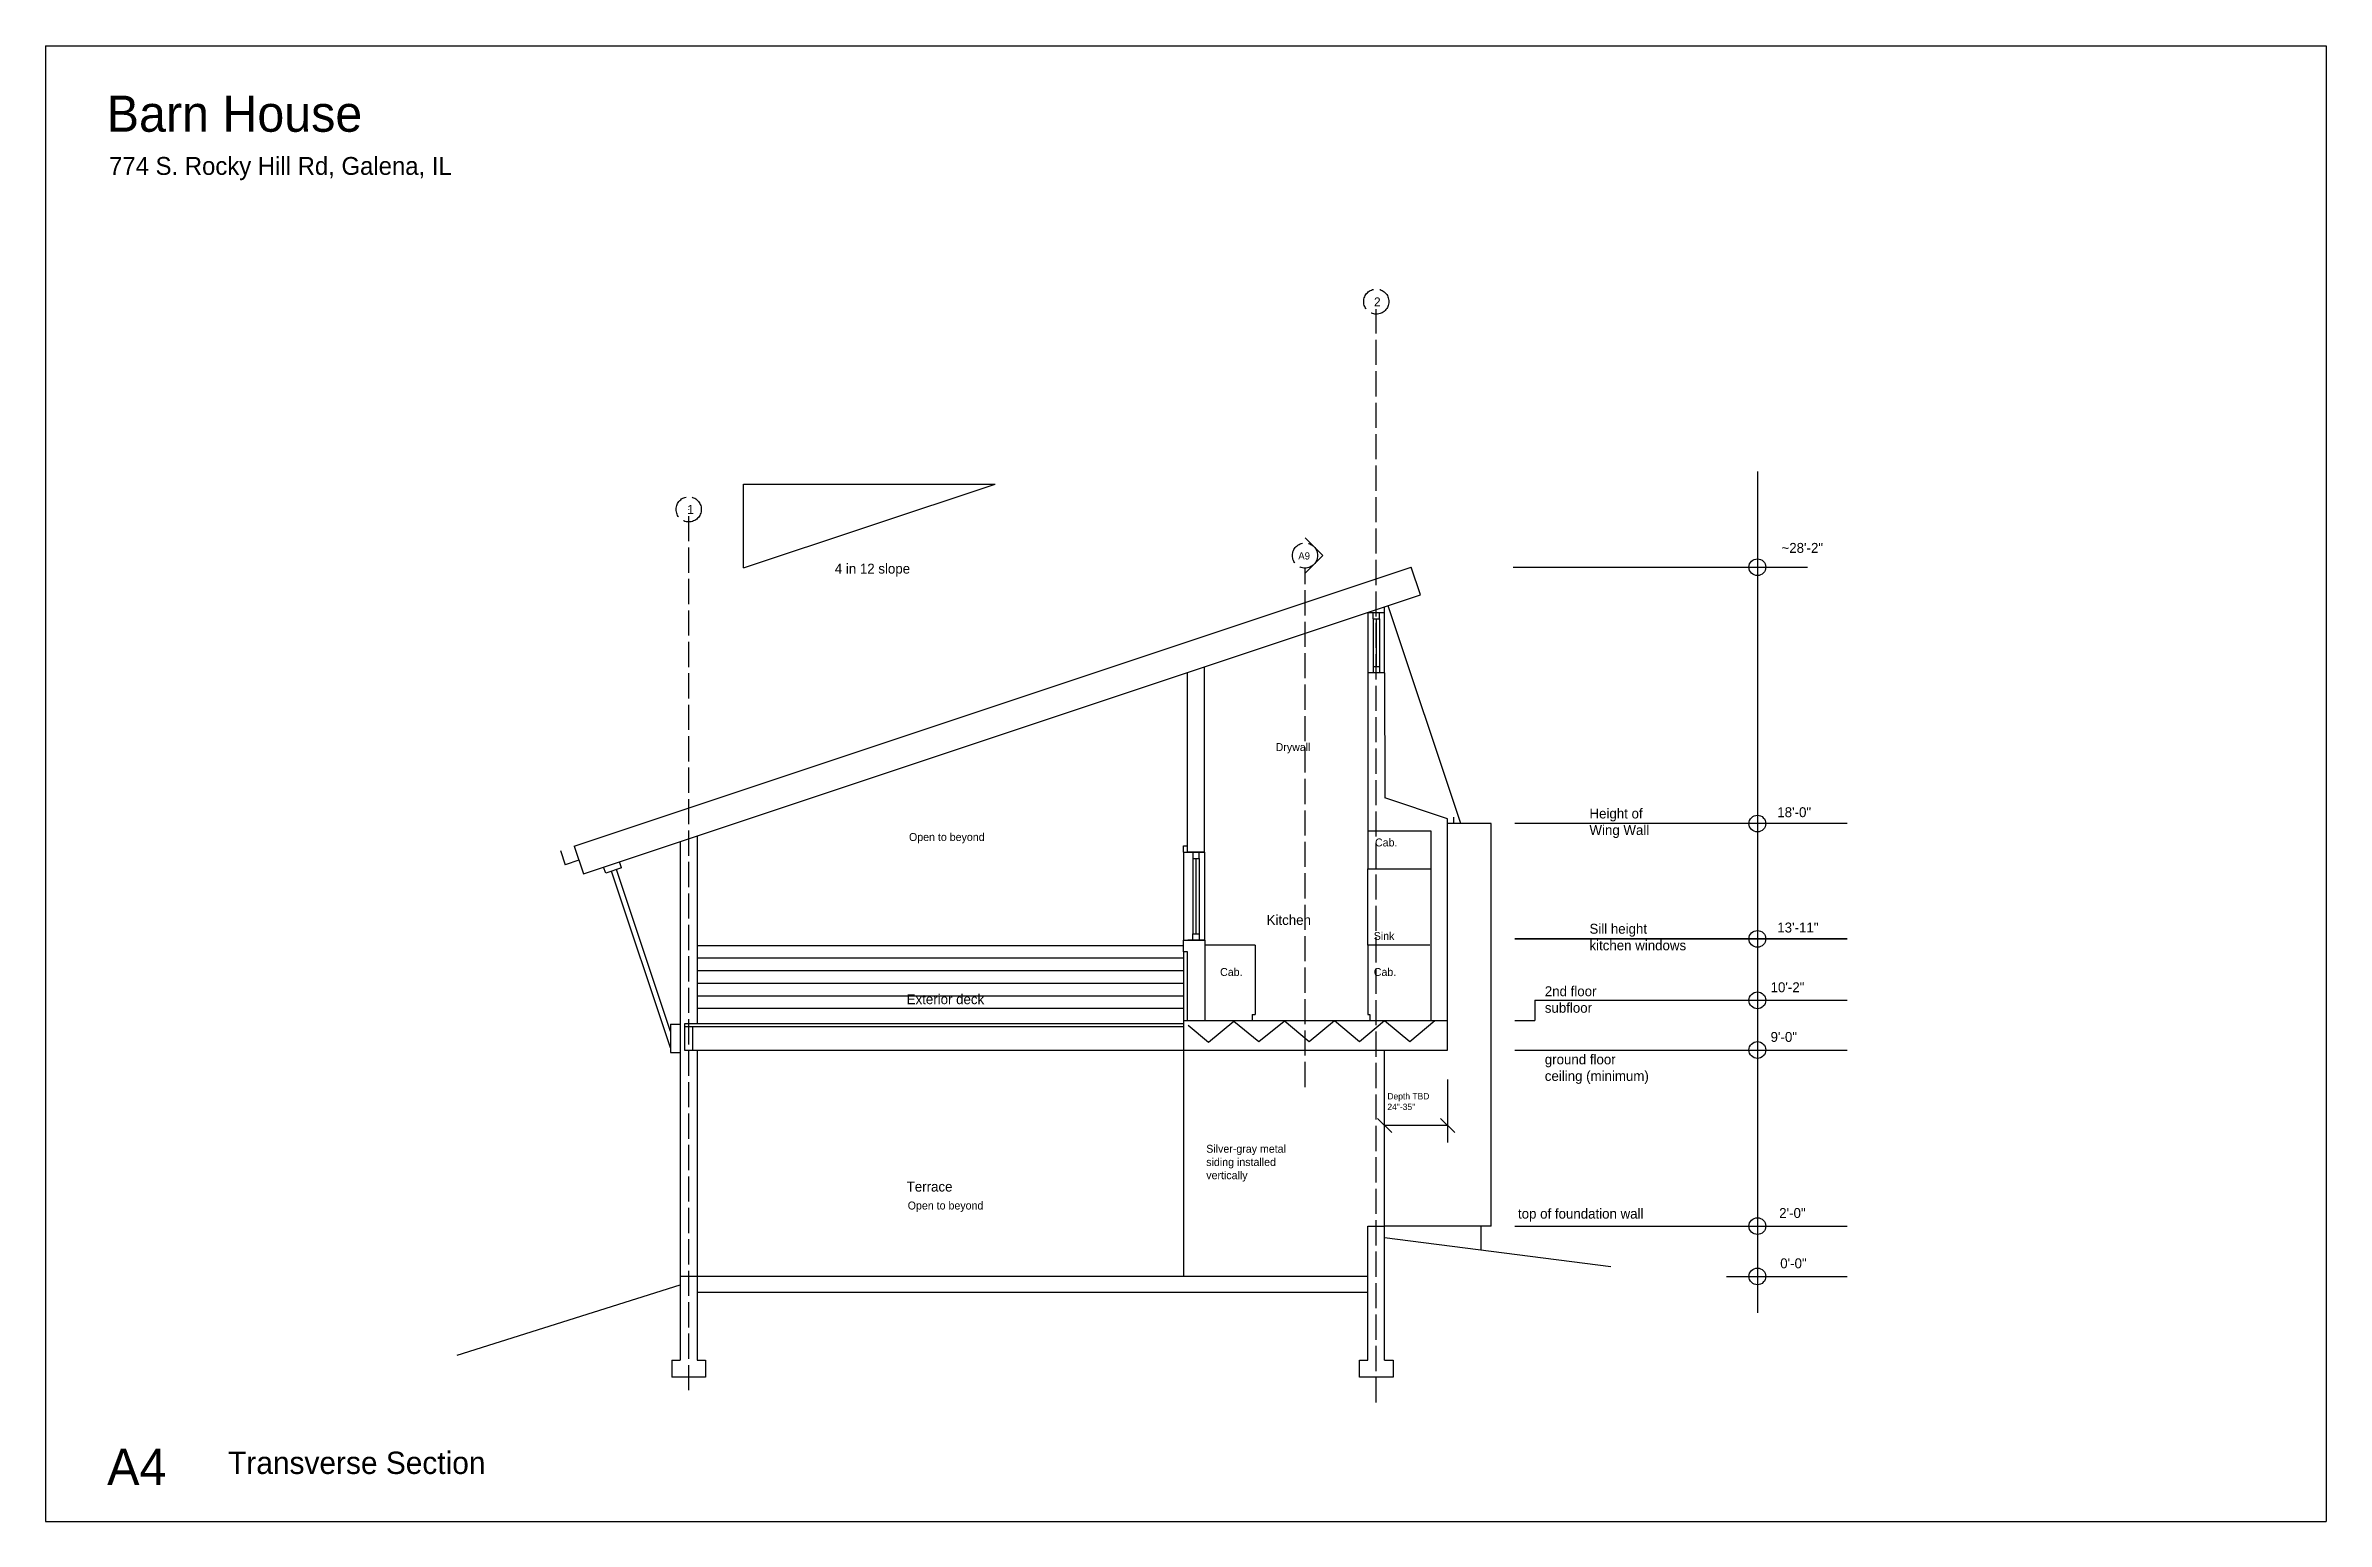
# Model space of a CAD drawing. Header units: inches. Extents: x 967 to 5652, y 0 to 2983.
# Drawn here: x 2166 to 3254, y 2279 to 2983 of the extents above; entities that cross this region are included whole.
import ezdxf

# ---------------------------------------------------------------- set-up
doc = ezdxf.new("R2010")
doc.units = ezdxf.units.IN
doc.header["$MEASUREMENT"] = 0
doc.linetypes.add('ACAD_ISO02W100', pattern=[15, 12, -3])
for name, color, linetype in [('const', 7, 'Continuous'), ('e1', 7, 'Continuous'), ('e2', 251, 'Continuous'), ('grid', 252, 'ACAD_ISO02W100'), ('millwork', 253, 'Continuous'), ('walls', 7, 'Continuous')]:
    doc.layers.add(name, color=color, linetype=linetype)

msp = doc.modelspace()

# ---------------------------------------------------------------- texts
at = {"layer": 'const', "attachment_point": 1}
for s, insert, char_height, width in [('Barn House', (2195.2, 2958.8), 17.26, 6582.049), ('774 S. Rocky Hill Rd, Galena, IL', (2196.3, 2929.5), 8.525, 3250.395), ('2', (2799.7, 2862.5), 4.26, 1625.197), ('1', (2472.1, 2763.5), 4.26, 1625.197), ('~28\'-2"', (2994.1, 2745.4), 4.74, 1805.775), ('4 in 12 slope', (2542.5, 2735.5), 4.736, 1805.775), ('A9', (2763.6, 2740.9), 3.41, 1300.158), ('Drywall', (2752.8, 2649.9), 3.79, 1444.62), ('Height of \\PWing Wall', (2902.5, 2618.7), 4.74, 1805.775), ('18\'-0"', (2992.1, 2619.3), 4.74, 1805.775), ('Open to beyond', (2577.9, 2607), 3.789, 1444.62), ('Cab.', (2800.2, 2604.4), 3.79, 1444.62), ('Kitchen', (2748.5, 2567.9), 4.74, 1805.775), ('Sink', (2799.6, 2559.8), 3.79, 1444.62), ('Sill height^Jkitchen windows', (2902.5, 2563.7), 4.736, 1805.775), ('13\'-11"', (2992.1, 2564.3), 4.74, 1805.775), ('Cab.', (2726.3, 2542.6), 3.79, 1444.62), ('Cab.', (2799.6, 2542.6), 3.79, 1444.62), ('10\'-2"', (2988.9, 2535.8), 4.74, 1805.775), ('Exterior deck', (2576.8, 2530.1), 4.736, 1805.775), ('2nd floor^Jsubfloor', (2881.2, 2533.9), 4.736, 1805.775), ('9\'-0"', (2988.9, 2512.1), 4.74, 1805.775), ('ground floor^Jceiling (minimum)', (2881.2, 2501.4), 4.736, 1805.775), ('\\PDepth TBD^J24"-35"', (2806.1, 2488), 3.031, 1155.696), ('\\PSilver-gray metal^Jsiding installed^Jvertically', (2719.7, 2464.6), 3.789, 1444.62), ('Terrace', (2576.8, 2440.7), 4.74, 1805.775), ('Open to beyond', (2577.3, 2431.2), 3.789, 1444.62), ('top of foundation wall', (2868.4, 2427.8), 4.736, 1805.775), ('2\'-0"', (2993, 2428.1), 4.74, 1805.775), ('0\'-0"', (2993.5, 2404.1), 4.74, 1805.775), ('A4', (2195.4, 2313.3), 17.26, 6582.049), ('Transverse Section', (2253.1, 2311.9), 10.656, 4062.993)]:
    msp.add_mtext(s, dxfattribs=dict(at, insert=insert, char_height=char_height, width=width))

# ---------------------------------------------------------------- linework, layer by layer
for p, q in [((2166, 2982.6), (3254, 2982.6)), ((2166, 2982.6), (2166, 2278.6)), ((3254, 2982.6), (3254, 2278.6)), ((2166, 2783.6), (2166, 2278.6)), ((2796.8, 2419.5), (2804.8, 2419.5)), ((2166, 2278.6), (2836.2, 2278.6)), ((2166, 2278.6), (3254, 2278.6))]:
    msp.add_line(p, q)
at = {"layer": 'e1'}
for p, q in [((2800.8, 2709.2), (2800.8, 2686.5)), ((2804.8, 2683.5), (2796.7, 2683.5)), ((2796.7, 2683.5), (2796.7, 2590)), ((2804.8, 2683.5), (2804.9, 2623.8)), ((2804.8, 2683.5), (2804.8, 2683.5)), ((2834.8, 2503.5), (2834.8, 2613.8)), ((2837.8, 2611.5), (2834.8, 2611.5)), ((2837.8, 2611.5), (2837.8, 2614.5)), ((2418.2, 2600.8), (2422.6, 2587.5)), ((2708.8, 2600.9), (2710.7, 2600.9)), ((2796.8, 2608), (2826.9, 2608)), ((2826.9, 2608), (2826.9, 2517.5)), ((2411.6, 2598.6), (2413.8, 2591.9)), ((2708.9, 2597.9), (2718.8, 2597.9)), ((2718.8, 2597.9), (2710.8, 2597.9)), ((2713.3, 2597.9), (2713.3, 2594.9)), ((2713.3, 2594.9), (2716.3, 2594.9)), ((2714.8, 2594.9), (2714.8, 2558.9)), ((2716.3, 2594.9), (2716.3, 2597.9)), ((2796.7, 2590), (2826.8, 2590)), ((2713.3, 2555.9), (2713.3, 2558.9)), ((2713.3, 2558.9), (2716.3, 2558.9)), ((2716.3, 2558.9), (2716.3, 2555.9)), ((2708.8, 2555.9), (2719.1, 2555.9)), ((2710.8, 2550.4), (2708.8, 2550.4)), ((2718.8, 2555.9), (2710.9, 2555.9)), ((2743.1, 2553.5), (2719.1, 2553.5)), ((2743.1, 2553.5), (2743.1, 2520.5)), ((2826.3, 2553.5), (2796.7, 2553.5)), ((2796.7, 2553.5), (2796.7, 2520.5)), ((2708.8, 2516), (2470.8, 2516)), ((2470.8, 2516), (2470.8, 2503.5)), ((2708.8, 2514.5), (2470.8, 2514.5)), ((2474.8, 2503.5), (2474.8, 2514.5)), ((2708.8, 2517.5), (2708.8, 2503.5)), ((2741.6, 2520.5), (2743.1, 2520.5)), ((2741.6, 2520.5), (2741.6, 2517.5)), ((2796.7, 2520.5), (2797.8, 2520.5)), ((2797.8, 2520.5), (2797.8, 2517.5))]:
    msp.add_line(p, q, dxfattribs=at)
at = {"layer": 'e2'}
for p, q in [((2982.6, 2779.5), (2982.6, 2378.1)), ((2866.1, 2733.8), (3006.5, 2733.8)), ((2796.7, 2712.2), (2796.7, 2683.5)), ((2799.3, 2709.2), (2799.3, 2686.5)), ((2802.3, 2709.2), (2802.3, 2686.5)), ((2804.8, 2683.5), (2804.8, 2712.2)), ((2841.1, 2611.5), (2806.4, 2715.4)), ((2855.6, 2611.5), (2834.8, 2611.5)), ((2855.6, 2419.5), (2855.6, 2611.5)), ((3025.4, 2611.5), (2866.9, 2611.5)), ((2433.2, 2587.8), (2432.2, 2590.7)), ((2440.8, 2590.4), (2433.2, 2587.8)), ((2464.1, 2512.4), (2438.4, 2589.6)), ((2440.8, 2590.4), (2439.8, 2593.2)), ((2708.8, 2597.9), (2708.8, 2555.9)), ((2713.3, 2594.9), (2713.3, 2558.9)), ((2716.3, 2594.9), (2716.3, 2558.9)), ((2718.8, 2597.9), (2718.8, 2555.9)), ((2796.7, 2553.5), (2796.7, 2590)), ((2464.1, 2504.5), (2436, 2588.8)), ((2476.8, 2553.4), (2708.8, 2553.4)), ((2476.8, 2547.4), (2708.8, 2547.4)), ((2708.8, 2550.4), (2708.8, 2517.5)), ((2866.9, 2556.5), (3025.4, 2556.5)), ((3025.4, 2556.5), (2866.9, 2556.5)), ((2476.8, 2541.4), (2708.8, 2541.4)), ((2476.8, 2535.4), (2708.8, 2535.4)), ((2476.8, 2529.4), (2708.8, 2529.4)), ((2876.5, 2527.2), (3025.4, 2527.2)), ((2876.5, 2527.2), (2876.5, 2517.5)), ((2476.8, 2523.4), (2708.8, 2523.4)), ((2711, 2515.4), (2720.8, 2507.2)), ((2720.8, 2507.2), (2732.8, 2517.2)), ((2732.8, 2517.2), (2744.8, 2507.5)), ((2744.8, 2507.5), (2756.8, 2517.2)), ((2756.8, 2517.5), (2768.8, 2507.5)), ((2768.8, 2507.5), (2780.8, 2517.5)), ((2780.8, 2517.5), (2792.8, 2507.5)), ((2792.8, 2507.5), (2804.8, 2517.5)), ((2804.8, 2517.5), (2816.8, 2507.5)), ((2816.8, 2507.5), (2828.8, 2517.5)), ((2866.9, 2517.5), (2876.5, 2517.5)), ((2474.8, 2503.5), (2708.8, 2503.5)), ((2708.8, 2503.5), (2708.8, 2395.5)), ((2804.8, 2419.5), (2804.8, 2503.5)), ((2866.9, 2503.5), (2876.5, 2503.5)), ((2876.5, 2503.5), (3025.4, 2503.5)), ((2834.8, 2489.5), (2834.8, 2459.4)), ((2801.4, 2470.9), (2808.2, 2464.2)), ((2831.4, 2470.9), (2838.2, 2464.2)), ((2804.8, 2467.6), (2834.8, 2467.6)), ((2855.6, 2419.5), (2804.8, 2419.5)), ((2850.6, 2419.5), (2850.6, 2408.2)), ((2866.9, 2419.5), (3025.4, 2419.5)), ((2967.9, 2395.5), (3025.4, 2395.5))]:
    msp.add_line(p, q, dxfattribs=at)
for centre in [(2982.6, 2733.8), (2982.6, 2611.5), (2982.6, 2556.5), (2982.6, 2527.2), (2982.6, 2503.5), (2982.6, 2419.5), (2982.6, 2395.5)]:
    msp.add_circle(centre, 4, dxfattribs=at)
at = {"layer": 'grid'}
for p, q in [((2800.8, 2335.3), (2800.8, 2856.9)), ((2472.8, 2341.2), (2472.8, 2761.3)), ((2766.8, 2485.8), (2766.8, 2733.4))]:
    msp.add_line(p, q, dxfattribs=at)
for centre in [(2800.8, 2860.5), (2472.8, 2761.4), (2766.8, 2739.4)]:
    msp.add_circle(centre, 6, dxfattribs=at)
at = {"layer": 'millwork'}
for p, q in [((2499, 2763.5), (2499, 2773.5)), ((2499, 2773.5), (2619, 2773.5)), ((2499, 2733.5), (2499, 2773.5)), ((2499, 2753.5), (2499, 2763.5)), ((2499, 2753.5), (2499, 2753.5)), ((2468.8, 2602.9), (2468.8, 2395.5)), ((2476.8, 2605.5), (2476.8, 2516)), ((2464.1, 2515.9), (2464.1, 2502.3)), ((2464.1, 2515.9), (2468.6, 2515.9)), ((2476.8, 2503.5), (2476.8, 2395.5)), ((2464.1, 2502.3), (2468.6, 2502.3))]:
    msp.add_line(p, q, dxfattribs=at)
at = {"layer": 'walls'}
for p, q in [((2499, 2733.5), (2619, 2773.5)), ((2766.8, 2747.9), (2775.3, 2739.4)), ((2418.2, 2600.8), (2817.4, 2733.8)), ((2766.8, 2731), (2775.3, 2739.4)), ((2821.9, 2720.6), (2817.4, 2733.8)), ((2422.6, 2587.5), (2821.9, 2720.6)), ((2796.7, 2712.2), (2804.8, 2712.2)), ((2799.3, 2709.2), (2799.3, 2712.2)), ((2799.3, 2709.2), (2802.3, 2709.2)), ((2802.3, 2709.2), (2802.3, 2712.2)), ((2804.8, 2712.2), (2804.8, 2714.9)), ((2710.7, 2597.9), (2710.7, 2683.5)), ((2718.8, 2597.9), (2718.8, 2686.2)), ((2799.3, 2686.5), (2802.3, 2686.5)), ((2799.3, 2686.5), (2799.3, 2683.5)), ((2802.3, 2686.5), (2802.3, 2683.5)), ((2834.8, 2613.8), (2804.9, 2623.8)), ((2708.8, 2597.9), (2708.8, 2600.9)), ((2420.4, 2594.1), (2413.8, 2591.9)), ((2708.8, 2550.4), (2708.8, 2555.9)), ((2710.8, 2517.5), (2710.8, 2550.4)), ((2719.1, 2517.5), (2719.1, 2555.9)), ((2708.8, 2517.5), (2834.8, 2517.5)), ((2470.8, 2503.5), (2474.8, 2503.5)), ((2708.8, 2503.5), (2834.8, 2503.5)), ((2796.8, 2355.5), (2796.8, 2419.5)), ((2804.8, 2355.5), (2804.8, 2419.5)), ((2804.8, 2414), (2912.7, 2400.3)), ((2796.8, 2395.5), (2468.8, 2395.5)), ((2468.8, 2395.5), (2468.8, 2376)), ((2476.8, 2395.5), (2476.8, 2355.5)), ((2362.3, 2358), (2468.8, 2391.5)), ((2468.8, 2392.7), (2468.8, 2355.5)), ((2476.8, 2388), (2796.8, 2388)), ((2464.8, 2355.5), (2468.8, 2355.5)), ((2464.8, 2355.5), (2464.8, 2347.5)), ((2476.8, 2355.5), (2480.8, 2355.5)), ((2480.8, 2355.5), (2480.8, 2347.5)), ((2792.8, 2355.5), (2796.8, 2355.5)), ((2792.8, 2347.5), (2792.8, 2355.5)), ((2804.8, 2355.5), (2808.8, 2355.5)), ((2808.8, 2355.5), (2808.8, 2347.5)), ((2480.8, 2347.5), (2464.8, 2347.5)), ((2468.8, 2347.5), (2464.8, 2347.5)), ((2808.8, 2347.5), (2792.8, 2347.5))]:
    msp.add_line(p, q, dxfattribs=at)

msp.set_redraw_order([(e.dxf.handle, doc.entitydb.next_handle()) for e in msp.query("TEXT MTEXT ATTDEF DIMENSION ARC_DIMENSION")])  # texts and dimensions are drawn at this point

doc.saveas('drawing.dxf')
